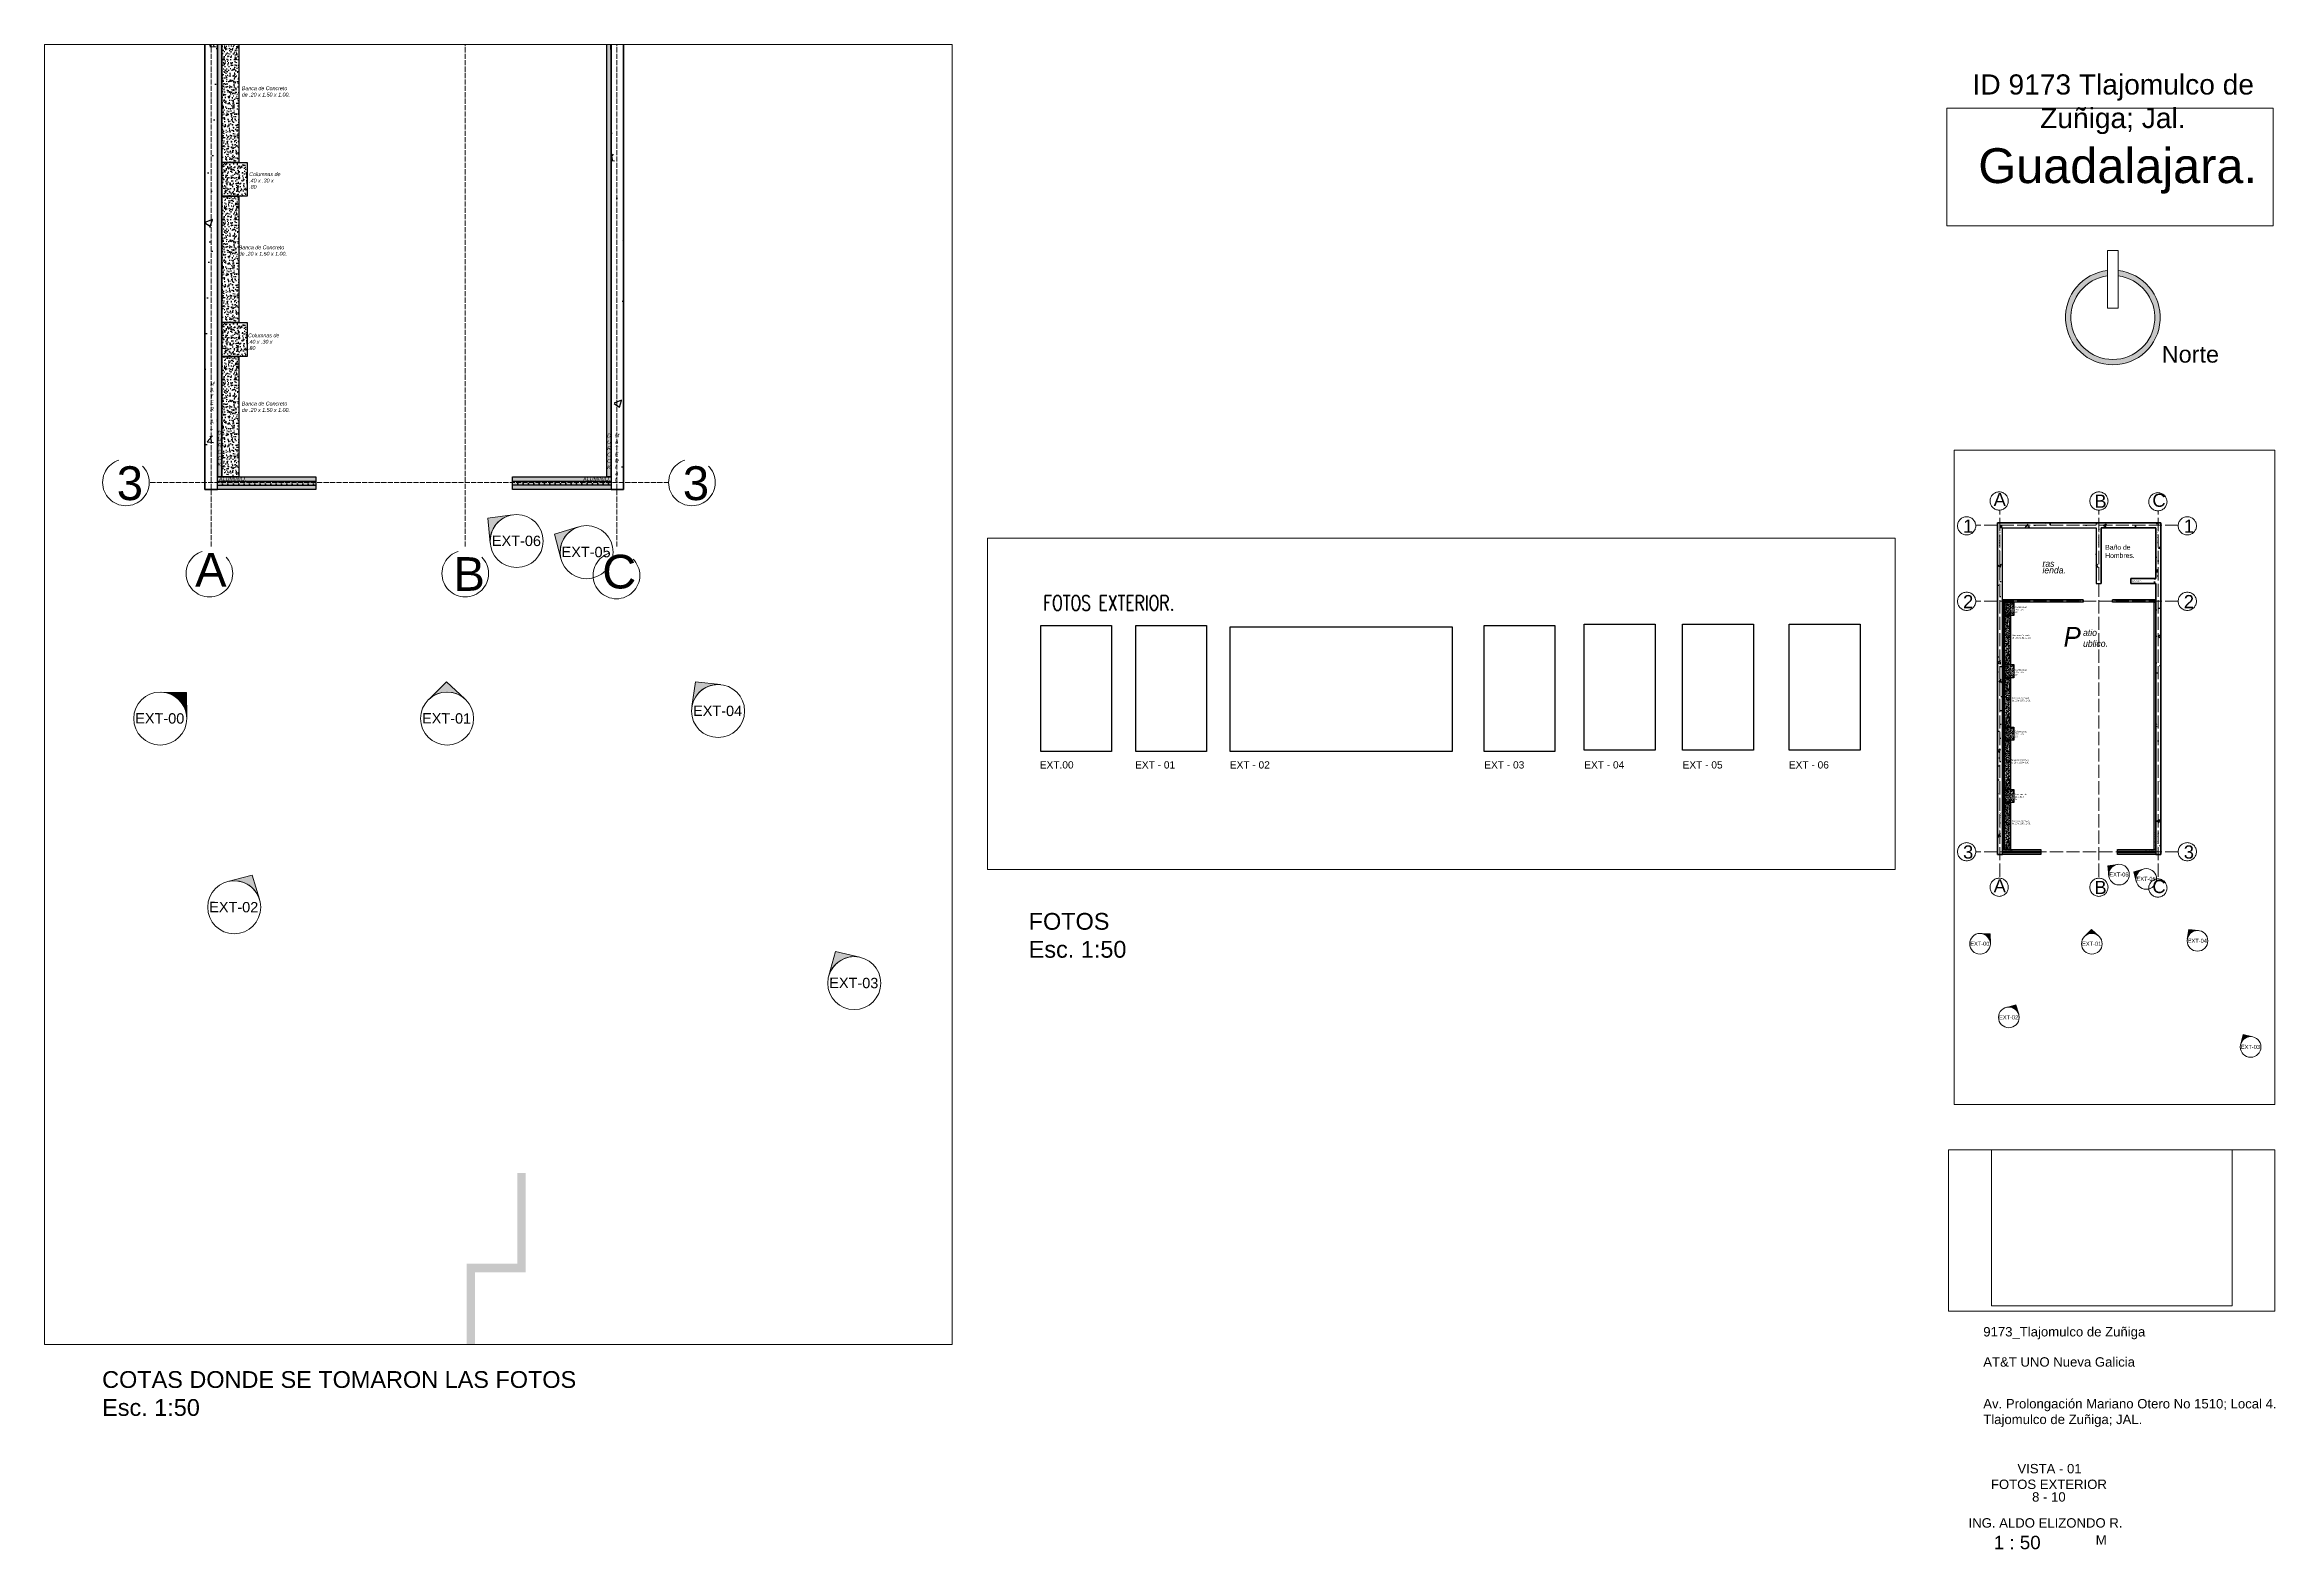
# Paper-space layout 'VISTA 01' of a CAD drawing. Header units: millimetres. Extents: x 82.4 to 165.5, y 72 to 128.1.
# The model-space entities are those that its viewports show. They can reach past a viewport. Long polylines and large blocks are cut down to what shows.
import ezdxf

# ---------------------------------------------------------------- set-up
doc = ezdxf.new("R2010")
doc.units = ezdxf.units.MM
doc.linetypes.add('ACAD_ISO02W100', pattern=[15, 12, -3])
for name, color, linetype, lineweight in [('COTAS', 161, 'ACAD_ISO02W100', 20), ('IMAGENES 1', 151, 'Continuous', 18), ('IMAGENES 3', 142, 'Continuous', 18), ('INFORMACION DE AREAS', 143, 'Continuous', 18), ('LAM-Solapa', 157, 'Continuous', 18), ('MURO DUROCK', 161, 'Continuous', 25)]:
    doc.layers.add(name, color=color, linetype=linetype, lineweight=lineweight)
for name, color, linetype in [('IMAGENES', 141, 'Continuous'), ('MUROS - ARQ.', 151, 'Continuous'), ('MUROS ACABADOS', 142, 'Continuous')]:
    doc.layers.add(name, color=color, linetype=linetype)
doc.styles.add('BBVA_Guadalajara Rastro_FN$0$X-PP-NEW$0$ROMANS', font='romans.shx', dxfattribs={"width": 0.75})
doc.styles.get("Standard").update_dxf_attribs({"font": 'arial.ttf'})
picture_1 = doc.add_image_def('image1.jpg', size_in_pixel=(585, 1040))
picture_2 = doc.add_image_def('image2.jpg', size_in_pixel=(585, 1040))
picture_3 = doc.add_image_def('image3.jpg', size_in_pixel=(1040, 585))
picture_4 = doc.add_image_def('image4.jpg', size_in_pixel=(585, 1040))
picture_5 = doc.add_image_def('image5.jpg', size_in_pixel=(585, 1040))
picture_6 = doc.add_image_def('image6.jpg', size_in_pixel=(585, 1040))
picture_7 = doc.add_image_def('image7.jpg', size_in_pixel=(585, 1040))
picture_8 = doc.add_image_def('image53.png', size_in_pixel=(703, 467))

psp = doc.layouts.new('VISTA 01')

# ---------------------------------------------------------------- texts
at = {"layer": 'LAM-Solapa', "attachment_point": 1}
for s, width, heights, insert, char_height in [('\\pi1.7427;ID 9173 Tlajomulco de \\P\\pi4.2615;Zuñiga; Jal.', 13.8272861707967, [3.054266651532099], (152.4565732265777, 126.9572241233658), 0.75), ('\\pi1.8495;Guadalajara.', 13.8272861707967, [0], (152.562918379581, 124.2064470363816), 1.297902594220886), ('Norte', 22.68618438501301, [0], (161.2446773241195, 116.845805555203), 0.625), ('FOTOS\\PEsc. 1:50', 22.68618438501301, [0], (119.044029903525, 95.72097352624249), 0.625), ('9173_Tlajomulco de Zuñiga', 23.37132025916401, [0], (154.5981992677924, 80.29612377484422), 0.35), ('AT&T UNO Nueva Galicia', 23.37132025916401, [0], (154.5981992677924, 79.17120300997426), 0.35), ('COTAS DONDE SE TOMARON LAS FOTOS \\PEsc. 1:50', 22.68618438501301, [0], (84.53300909827578, 78.6541351620602), 0.625), ('Av. Prolongación Mariano Otero No 1510; Local 4.\\PTlajomulco de Zuñiga; JAL.', 23.37132025916401, [4.461383526276343], (154.5981992677924, 77.61553205154902), 0.35), ('\\pi2.0052;VISTA - 01 \\P\\pi1.0184;FOTOS EXTERIOR', 6.309777870308437, [1.861564670615401], (153.8654762689326, 75.19671920860252), 0.35), ('\\pi2.5513;8 - 10', 6.309777870308437, [1.460263174850304], (153.8654762689326, 74.14325146974464), 0.35), ('ING. ALDO ELIZONDO R.', 12.25026875477442, [0], (154.0501197618538, 73.17554916258742), 0.35), ('\\pi0.93798;1 : 50', 3.514093497465808, [1.254503903245919], (154.0501197618538, 72.52113179993019), 0.5), ('M', 2.80980558826775, [1.29736187897204], (158.787798848099, 72.54256078779325), 0.35)]:
    psp.add_mtext_dynamic_manual_height_columns(s, width=width, gutter_width=12.5, heights=heights, dxfattribs=dict(at, insert=insert, char_height=char_height))

msp = doc.modelspace()

# ---------------------------------------------------------------- texts
at = {"layer": 'COTAS', "color": 164, "char_height": 0.4, "attachment_point": 1}
for s, insert in [('A', (10967.42388156209, 3821.673680803843)), ('B', (10970.49025311836, 3821.622614246578)), ('C', (10972.25660169604, 3821.650911834713)), ('A', (10967.42388156209, 3809.912262897333)), ('C', (10972.25660169604, 3809.889493928204)), ('B', (10970.49025311836, 3809.861196340068))]:
    msp.add_mtext_dynamic_manual_height_columns(s, width=0.04813490054038994, gutter_width=12.5, heights=[0], dxfattribs=dict(at, insert=insert))
at = {"layer": 'COTAS', "color": 164, "char_height": 0.4015109119098613, "attachment_point": 1}
for s, insert in [('1', (10966.49286121423, 3820.863272589658)), ('1', (10973.21285938413, 3820.863272589658)), ('2', (10966.49286121423, 3818.565172785305)), ('2', (10973.21285938413, 3818.565172785305)), ('3', (10966.49286121423, 3810.939989050285)), ('3', (10973.21285938413, 3810.939989050285))]:
    msp.add_mtext(s, dxfattribs=dict(at, insert=insert))
at = {"layer": 'IMAGENES', "color": 161, "style": 'BBVA_Guadalajara Rastro_FN$0$X-PP-NEW$0$ROMANS', "width": 0.75}
msp.add_text('FOTOS EXTERIOR.', height=0.3196642871250329, dxfattribs=at).set_placement((10929.91084279092, 3832.52585253089))
at = {"layer": 'IMAGENES', "color": 150, "true_color": 0x0a85ff}
for s, p in [('EXT.00', (10929.83443071987, 3829.180285957901)), ('EXT - 01', (10931.85203306377, 3829.180285957901)), ('EXT - 02', (10933.85682130613, 3829.180285957901)), ('EXT - 03', (10939.24319771623, 3829.180285957901)), ('EXT - 04', (10941.35942215263, 3829.180285957902)), ('EXT - 05', (10943.44091014572, 3829.180285957901)), ('EXT - 06', (10945.69052527697, 3829.180285957901))]:
    msp.add_text(s, height=0.1538312316980445, dxfattribs=at).set_placement(p)
at = {"layer": 'IMAGENES 1', "color": 142, "lineweight": -3, "true_color": 0x0086b3}
for s, p in [('EXT-06', (10970.94631136503, 3809.995380659325)), ('EXT-05', (10971.77361874555, 3809.862783440219)), ('EXT-00', (10966.71196571122, 3807.887292369236)), ('EXT-01', (10970.11720347955, 3807.887292369236)), ('EXT-04', (10973.33448431487, 3807.976717383873)), ('EXT-02', (10967.59004316613, 3805.646197437607)), ('EXT-03', (10974.95134710999, 3804.745937128905))]:
    msp.add_text(s, height=0.1229586672611221, rotation=359.7118928762893, dxfattribs=at).set_placement(p)
at = {"layer": 'INFORMACION DE AREAS', "color": 170, "insert": (10970.82061541759, 3820.092368486552), "char_height": 0.15, "attachment_point": 1, "rotation": 0.14999999999999997}
msp.add_mtext_dynamic_manual_height_columns('{\\f@Dotum|b0|i0|c0|p34;Ba\\f@Dotum|b0|i1|c0|p34;ñ\\f@Dotum|b0|i0|c0|p34;o de \\PHombres.}', width=1.231884518367707, gutter_width=12.5, heights=[0], dxfattribs=at)
at = {"layer": 'INFORMACION DE AREAS', "color": 170, "insert": (10968.91099600425, 3819.62273130205), "char_height": 0.2, "attachment_point": 1, "line_spacing_factor": 0.3}
msp.add_mtext_dynamic_manual_height_columns('{\\f@Dotum|b0|i1|c0|p34;ras \\P\\Pienda.}', width=3.702998878402042, gutter_width=12.5, heights=[0], dxfattribs=at)
at = {"layer": 'INFORMACION DE AREAS', "color": 170, "attachment_point": 1}
for s, insert, char_height in [('{\\f@Dotum|b0|i1|c0|p34;\\C164;P}', (10969.55395736319, 3817.594242419231), 0.6), ('{\\f@Dotum|b0|i1|c0|p34;atio   \\Publico.}', (10970.14758678012, 3817.520299024898), 0.2)]:
    msp.add_mtext_dynamic_manual_height_columns(s, width=2.008141136594105, gutter_width=12.5, heights=[0], dxfattribs=dict(at, insert=insert, char_height=char_height))
at = {"layer": 'MUROS ACABADOS', "color": 160, "char_height": 0.04515687790330214, "attachment_point": 1}
for s, width, heights, insert in [('{\\fArial|b0|i1|c0|p34;M\\PA\\PT\\PE\\PR\\PI\\PA\\PL}', 0.09578318668403085, [0.6110708205559572], (10972.40265839012, 3820.71263942543)), ('{\\fArial|b0|i1|c0|p34;M\\PA\\PT\\PE\\PR\\PI\\PA\\PL}', 0.09578318668403085, [0.6110708205559572], (10970.60353429632, 3820.595042120267)), ('{\\fArial|b0|i1|c0|p34;M\\PA\\PT\\PE\\PR\\PI\\PA\\PL}', 0.09578318668403085, [0.6110708205559572], (10967.58523761007, 3820.488276921811)), ('{\\fArial|b0|i1|c0|p34;MATERIAL}', 0.09578318668403085, [0.6110708205559572], (10971.62995053646, 3819.01318998011)), ('{\\fArial|b0|i1|c0|p34;DUROCK}', 0.09578318668403085, [0.6110708205559572], (10969.81742605591, 3818.404939695232)), ('{\\fArial|b0|i1|c0|p34;DUROCK}', 0.09578318668403085, [0.6110708205559572], (10971.06646555959, 3818.404939695232)), ('{\\fArial|b0|i1|c0|p34;Columnas de .40 x .30 x .80}', 0.3946677683111659, [0.1607921955341194], (10968.06502472491, 3818.218288814203)), ('\\pt0.18063;{\\fArial|b0|i1|c0|p34;Banca de Concreto de .20 x 1.50 x 1.00.}', 0.6008948335170601, [0.4683963177498267], (10967.98681756814, 3817.358227896191)), ('{\\fArial|b0|i1|c0|p34;Columnas de .40 x .30 x .80}', 0.3946677683111659, [0.1607921955341194], (10968.06502472491, 3816.30986070721)), ('\\pt0.18063;{\\fArial|b0|i1|c0|p34;Banca de Concreto de .20 x 1.50 x 1.00.}', 0.6008948335170601, [0.4683963177498267], (10967.97725202496, 3815.45043587132)), ('{\\fArial|b0|i1|c0|p34;Columnas de .40 x .30 x .80}', 0.3946677683111659, [0.1607921955341194], (10968.06502472491, 3814.430322393674)), ('\\pt0.18063;{\\fArial|b0|i1|c0|p34;Banca de Concreto de .20 x 1.50 x 1.00.}', 0.6008948335170601, [0.4683963177498267], (10967.94109178335, 3813.561375815911)), ('{\\fArial|b0|i1|c0|p34;Columnas de .40 x .30 x .80}', 0.3946677683111659, [0.1607921955341194], (10968.05127565849, 3812.516441893974)), ('{\\fArial|b0|i1|c0|p34;M\\PA\\PT\\PE\\PR\\PI\\PA\\PL}', 0.09578318668403085, [0.6110708205559572], (10967.60165339063, 3811.944390152697)), ('\\pt0.18063;{\\fArial|b0|i1|c0|p34;Banca de Concreto de .20 x 1.50 x 1.00.}', 0.6008948335170601, [0.4683963177498267], (10967.97725202496, 3811.706774257631)), ('{\\fArial|b0|i1|c0|p34;D\\PU\\PR\\PO\\PC\\PK}', 0.09578318668403085, [0.6110708205559572], (10967.69100844693, 3811.361160983246)), ('{\\fArial|b0|i1|c0|p34;D\\PU\\PR\\PO\\PC\\PK}', 0.09578318668403085, [0.6110708205559572], (10972.31481060944, 3811.327760181149)), ('{\\fArial|b0|i1|c0|p34;M\\PA\\PT\\PE\\PR\\PI\\PA\\PL}', 0.09578318668403085, [0.6110708205559572], (10972.40717296802, 3811.327760181149)), ('{\\fArial|b0|i1|c0|p34;ALUMINIO.}', 3.702998878402042, [0], (10967.70781617346, 3810.812531049673)), ('{\\fArial|b0|i1|c0|p34;ALUMINIO.}', 3.702998878402042, [0], (10972.02950520204, 3810.812531049673))]:
    msp.add_mtext_dynamic_manual_height_columns(s, width=width, gutter_width=12.5, heights=heights, dxfattribs=dict(at, insert=insert))

# ---------------------------------------------------------------- hatches: boundary and pattern name
at = {"layer": 'IMAGENES 1'}
h = msp.add_hatch(color=256, dxfattribs=at)
h.dxf.hatch_style = 1
edge = h.paths.add_edge_path()
edge.add_line((10971.19047133396, 3810.36375969009), (10970.89625635217, 3810.322379474686))
edge.add_line((10970.89625635217, 3810.322379474686), (10970.92642907024, 3810.026804805919))
edge.add_arc((10971.24024455563, 3810.052825809798), 0.3148924443498524, 99.09455317325268, 184.740017480604, ccw=False)
h = msp.add_hatch(color=256, dxfattribs=at)
h.dxf.hatch_style = 1
edge = h.paths.add_edge_path()
edge.add_line((10971.97327402373, 3810.219969226706), (10971.68902098984, 3810.133511199567))
edge.add_line((10971.68902098984, 3810.133511199567), (10971.76461744436, 3809.84617872003))
edge.add_arc((10972.0706136923, 3809.920499294274), 0.3148924443510178, 108.00622784309809, 193.6516921501416, ccw=False)
h = msp.add_hatch(color=256, dxfattribs=at)
h.dxf.hatch_style = 1
edge = h.paths.add_edge_path()
edge.add_line((10970.62487716117, 3808.179041815285), (10970.40787579636, 3808.381983150166))
edge.add_line((10970.40787579636, 3808.381983150166), (10970.19683679701, 3808.172848460345))
edge.add_arc((10970.4141984263, 3807.945008223291), 0.3148924443484309, 48.00622784282632, 133.6516921502252, ccw=False)
h = msp.add_hatch(color=256, dxfattribs=at)
h.dxf.hatch_style = 1
edge = h.paths.add_edge_path()
edge.add_line((10973.66019411196, 3808.34801370428), (10973.36488944139, 3808.380723477633))
edge.add_line((10973.36488944139, 3808.380723477633), (10973.32098425988, 3808.086874685278))
edge.add_arc((10973.63147926162, 3808.034433237927), 0.3148924443475803, 84.7679644125243, 170.41342872019, ccw=False)
h = msp.add_hatch(color=256, dxfattribs=at)
h.dxf.hatch_style = 1
edge = h.paths.add_edge_path()
edge.add_line((10967.3236573656, 3807.956109291321), (10967.31882638503, 3808.253180729462))
edge.add_line((10967.31882638503, 3808.253180729462), (10967.02178587676, 3808.259639380793))
edge.add_arc((10967.00896065797, 3807.945008223291), 0.3148924443493308, 2.0202967030049876, 87.66576101014942, ccw=False)
h = msp.add_hatch(color=256, dxfattribs=at)
h.dxf.hatch_style = 1
edge = h.paths.add_edge_path()
edge.add_line((10968.18650804531, 3805.801252960233), (10968.10005001817, 3806.085505994122))
edge.add_line((10968.10005001817, 3806.085505994122), (10967.81271753863, 3806.009909539599))
edge.add_arc((10967.88703811288, 3805.703913291661), 0.3148924443488083, 18.006227842862074, 103.65169215023928, ccw=False)
h = msp.add_hatch(color=256, dxfattribs=at)
h.dxf.hatch_style = 1
edge = h.paths.add_edge_path()
edge.add_line((10975.31377839717, 3805.111671386402), (10975.02437903515, 3805.178923055481))
edge.add_line((10975.02437903515, 3805.178923055481), (10974.94618124544, 3804.89228760161))
edge.add_arc((10975.24834205674, 3804.803652982961), 0.3148924443493032, 78.00622784307058, 163.6516921503782, ccw=False)
at = {"layer": 'MURO DUROCK', "true_color": 0x0a85ff}
h = msp.add_hatch(color=150, dxfattribs=at)
h.dxf.hatch_style = 1
h.paths.add_polyline_path([(10967.69030422416, 3818.415240046474), (10970.14636788963, 3818.415240046474), (10970.14636788963, 3818.345240046473), (10967.69030422416, 3818.345240046473)])
h = msp.add_hatch(color=150, dxfattribs=at)
h.dxf.hatch_style = 1
h.paths.add_polyline_path([(10967.74030422416, 3818.345240046473), (10967.7404037245, 3810.815240046473), (10967.6904037245, 3810.815240046473), (10967.69030422416, 3818.345240046473)])
h = msp.add_hatch(color=150, dxfattribs=at)
h.dxf.hatch_style = 1
h.paths.add_polyline_path([(10971.04636788963, 3818.415240046474), (10972.36030422416, 3818.415240046474), (10972.36030422416, 3818.345240046473), (10971.04636788963, 3818.345240046473)])
h = msp.add_hatch(color=150, dxfattribs=at)
h.dxf.hatch_style = 1
h.paths.add_polyline_path([(10972.36020472382, 3818.345240046473), (10972.36030422416, 3810.815240046473), (10972.31030422416, 3810.815240046473), (10972.31020472382, 3818.345240046473)])
at = {"layer": 'MUROS ACABADOS'}
h = msp.add_hatch(dxfattribs=at)
h.set_pattern_fill('AR-CONC', color=250, scale=0.005)
h.set_pattern_definition([(49.99999999999999, (0, 0), (0.91092334498002, -0.07969542769451543), [0.09525, -1.04775]), (355, (0, 0), (-0.1762171071248467, 0.9552842261951757), [0.0762, -0.83820292085]), (100.4514447, (0.075910035, -0.0066412675), (0.7347062354517664, 0.8755887595609755), [0.080950044, -0.8904512229999999]), (46.18420000000002, (0, 0.254), (1.35539520446065, -0.2102116396636357), [0.142875, -1.571625]), (96.63555760999996, (0.1129495, 0.2364825), (1.187020670257515, 1.237130622988608), [0.1214251157, -1.3356780408]), (351.1841511700001, (0, 0.254), (1.187020670324885, 1.237130622927663), [0.11429983535, -1.2572986596]), (21, (0.127, 0.1905), (0.7580719563456624, -0.5113259909354381), [0.09525, -1.04775]), (326.0000000000001, (0.127, 0.1905), (0.3090101417382354, 0.9209398306115963), [0.0762, -0.8382]), (71.45144499999999, (0.190172663, 0.1478895005), (1.067082096393581, 0.4096138444295262), [0.08095004400000001, -0.8904496879999999]), (37.50000000000001, (0, 0), (0.01544301625295908, 0.4227751943657655), [0, -0.82804, 0, -0.8509000000000001, 0, -0.8413750000000001]), (7.499999999999999, (0, 0), (0.3340983125515287, 0.5009028740905975), [0, -0.48514, 0, -0.80899, 0, -0.320675]), (327.5, (-0.28321, 0), (0.677952975834357, -0.02864371996336722), [0, -0.3175, 0, -0.9906, 0, -1.31445]), (317.5, (-0.41021, 0), (0.7406459069300902, 0.1271324551666652), [0, -0.41275, 0, -0.65786, 0, -0.93345])])
h.paths.add_polyline_path([(10972.36030422416, 3810.665240046473), (10972.51030422416, 3810.665240046473), (10972.51030422416, 3820.765240046474), (10967.54030422416, 3820.765240046474), (10967.54030422416, 3810.665240046473), (10967.69030422416, 3810.665240046473), (10967.69030422416, 3820.615240046473), (10970.55030422416, 3820.615240046473), (10970.55030422416, 3818.915240046474), (10970.70030422416, 3818.915240046474), (10970.70030422416, 3820.615240046473), (10972.36030422416, 3820.615240046473), (10972.36030422416, 3819.065240046474), (10971.60030422416, 3819.065240046474), (10971.60030422416, 3818.915240046474), (10972.36030422416, 3818.915240046474)])
h = msp.add_hatch(color=253, dxfattribs=at)
h.dxf.hatch_style = 1
h.paths.add_polyline_path([(10970.97669844339, 3815.581022545257), (10973.30669844339, 3815.581022545258)], flags=0)
edge = h.paths.add_edge_path(flags=17)
edge.add_line((10970.97669844339, 3815.581022545257), (10973.30669844339, 3815.581022545258))
edge.add_line((10970.97669844339, 3815.581022545258), (10970.97669844339, 3813.005057409418))
edge.add_line((10970.97669844339, 3813.005057409418), (10973.30669844339, 3813.005057409418))
edge.add_line((10973.30669844339, 3813.005057409418), (10973.30669844339, 3814.305057409417))
edge.add_line((10973.30669844339, 3814.305057409417), (10973.38669844339, 3814.305057409418))
edge.add_line((10973.38669844339, 3814.305057409418), (10973.38669844339, 3814.275057409418))
edge.add_line((10973.38669844339, 3814.275057409418), (10973.40669844339, 3814.275057409418))
edge.add_line((10973.40669844339, 3814.275057409418), (10973.40669844339, 3812.905057409418))
edge.add_line((10973.40669844339, 3812.905057409418), (10970.97669844339, 3812.905057409417))
edge.add_line((10970.97669844339, 3812.905057409417), (10970.97669844339, 3812.851022545258))
edge.add_line((10970.97669844339, 3812.851022545258), (10970.97669844339, 3812.751022545258))
edge.add_line((10970.97669844339, 3812.751022545258), (10970.73669844339, 3812.751022545258))
edge.add_line((10970.73669844339, 3812.751022545258), (10970.73669844339, 3802.651022545258))
edge.add_line((10970.73669844339, 3802.651022545258), (10971.24669844339, 3802.651022545258))
edge.add_line((10971.24669844339, 3802.651022545258), (10971.24669844339, 3802.551022545259))
edge.add_line((10971.24669844339, 3802.551022545259), (10970.63669844339, 3802.551022545259))
edge.add_line((10970.63669844339, 3802.551022545259), (10970.63669844339, 3812.851022545258))
edge.add_line((10970.63669844339, 3812.851022545258), (10970.87669844339, 3812.851022545258))
edge.add_line((10970.87669844339, 3812.851022545258), (10970.87669844339, 3815.581022545257))
edge.add_line((10970.87669844339, 3815.581022545257), (10968.50669844339, 3815.581022545258))
edge.add_line((10968.50669844339, 3815.581022545258), (10968.50669844339, 3814.981022545257))
edge.add_line((10968.50669844339, 3814.981022545257), (10967.33669844339, 3814.981022545259))
edge.add_line((10967.33669844339, 3814.981022545259), (10967.33669844339, 3818.621022545258))
edge.add_line((10967.33669844339, 3818.621022545258), (10967.73669844339, 3818.621022545258))
edge.add_line((10967.73669844339, 3818.621022545258), (10967.73669844339, 3818.521022545257))
edge.add_line((10967.73669844339, 3818.521022545257), (10967.43669844339, 3818.521022545258))
edge.add_line((10967.43669844339, 3818.521022545258), (10967.43669844339, 3815.681022545258))
edge.add_line((10967.43669844339, 3815.681022545258), (10967.45669844339, 3815.681022545258))
edge.add_line((10967.45669844339, 3815.681022545258), (10967.45669844339, 3815.081022545258))
edge.add_line((10967.45669844339, 3815.081022545258), (10968.40669844339, 3815.081022545258))
edge.add_line((10968.40669844339, 3815.081022545258), (10968.40669844339, 3815.681022545258))
edge.add_line((10968.40669844339, 3815.681022545258), (10973.40669844339, 3815.681022545258))
edge.add_line((10973.40669844339, 3815.681022545258), (10973.40669844338, 3816.281022545258))
edge.add_line((10973.40669844338, 3816.281022545258), (10974.60669844339, 3816.281022545258))
edge.add_line((10974.60669844339, 3816.281022545258), (10974.60669844339, 3815.681022545259))
edge.add_line((10974.60669844339, 3815.681022545259), (10977.12669844339, 3815.681022545257))
edge.add_line((10977.12669844339, 3815.681022545257), (10977.12669844339, 3815.096022545259))
edge.add_line((10977.12669844339, 3815.096022545259), (10977.04169844339, 3815.096022545259))
edge.add_line((10977.04169844339, 3815.096022545259), (10977.04169844339, 3815.131022545258))
edge.add_line((10977.04169844339, 3815.131022545258), (10977.02669844339, 3815.131022545258))
edge.add_line((10977.02669844339, 3815.131022545258), (10977.02669844339, 3815.581022545258))
edge.add_line((10977.02669844339, 3815.581022545258), (10974.50669844339, 3815.581022545258))
edge.add_line((10974.50669844339, 3815.581022545258), (10974.50669844339, 3816.181022545258))
edge.add_line((10974.50669844339, 3816.181022545258), (10973.50669844339, 3816.181022545258))
edge.add_line((10973.50669844339, 3816.181022545258), (10973.50669844339, 3815.031022545258))
edge.add_line((10973.50669844339, 3815.031022545258), (10973.40669844339, 3815.031022545258))
edge.add_line((10973.40669844339, 3815.031022545258), (10973.38669844339, 3815.031022545258))
edge.add_line((10973.38669844339, 3815.031022545258), (10973.38669844339, 3815.001022545258))
edge.add_line((10973.38669844339, 3815.001022545258), (10973.30669844339, 3815.001022545257))
edge.add_line((10973.30669844339, 3815.001022545257), (10973.30669844339, 3815.031022545258))
edge.add_line((10973.30669844339, 3815.031022545258), (10973.30669844339, 3815.581022545258))
edge = h.paths.add_edge_path()
edge.add_line((10971.24669844339, 3802.551022545259), (10971.34669844339, 3802.551022545259))
edge.add_line((10971.24669844339, 3801.471022545259), (10971.24669844339, 3802.551022545259))
edge.add_line((10971.24669844339, 3801.471022545259), (10970.64669844339, 3801.471022545259))
edge.add_line((10970.64669844339, 3801.471022545259), (10970.64669844339, 3798.491022545258))
edge.add_line((10970.64669844339, 3798.491022545258), (10971.38099373292, 3798.491022545258))
edge.add_line((10971.38099373292, 3798.491022545258), (10971.06288708056, 3796.039019220637))
edge.add_line((10971.06288708056, 3796.039019220637), (10973.37669844339, 3796.039019220637))
edge.add_line((10973.37669844339, 3796.039019220637), (10973.37669844339, 3796.939019220637))
edge.add_line((10973.37669844339, 3796.939019220637), (10973.27669844339, 3796.939019220637))
edge.add_line((10973.27669844339, 3796.939019220637), (10973.27669844339, 3796.139019220637))
edge.add_line((10973.27669844339, 3796.139019220637), (10971.17669844339, 3796.139019220637))
edge.add_line((10971.17669844339, 3796.139019220637), (10971.49396706983, 3798.631022545259))
edge.add_line((10971.49396706983, 3798.631022545259), (10971.39396706983, 3798.631022545259))
edge.add_line((10971.39396706983, 3798.631022545259), (10971.39396706983, 3798.591022545259))
edge.add_line((10971.39396706983, 3798.591022545259), (10970.74669844339, 3798.591022545259))
edge.add_line((10970.74669844339, 3798.591022545259), (10970.74669844339, 3801.371022545259))
edge.add_line((10970.74669844339, 3801.371022545259), (10971.34669844339, 3801.371022545259))
edge.add_line((10971.34669844339, 3801.371022545259), (10971.34669844339, 3802.551022545259))
edge = h.paths.add_edge_path(flags=17)
edge.add_line((10973.30669844339, 3815.581022545258), (10970.97669844339, 3815.581022545258))
edge.add_line((10973.30669844339, 3815.031022545258), (10973.30669844339, 3815.581022545258))
edge.add_line((10973.30669844339, 3815.001022545257), (10973.30669844339, 3815.031022545258))
edge.add_line((10973.38669844339, 3815.001022545258), (10973.30669844339, 3815.001022545257))
edge.add_line((10973.38669844339, 3815.031022545258), (10973.38669844339, 3815.001022545258))
edge.add_line((10973.40669844339, 3815.031022545258), (10973.38669844339, 3815.031022545258))
edge.add_line((10973.50669844339, 3815.031022545258), (10973.40669844339, 3815.031022545258))
edge.add_line((10973.50669844339, 3816.181022545258), (10973.50669844339, 3815.031022545258))
edge.add_line((10974.50669844339, 3816.181022545258), (10973.50669844339, 3816.181022545258))
edge.add_line((10974.50669844339, 3815.581022545258), (10974.50669844339, 3816.181022545258))
edge.add_line((10977.02669844339, 3815.581022545258), (10974.50669844339, 3815.581022545258))
edge.add_line((10977.02669844339, 3815.131022545258), (10977.02669844339, 3815.581022545258))
edge.add_line((10977.04169844339, 3815.131022545258), (10977.02669844339, 3815.131022545258))
edge.add_line((10977.04169844339, 3815.096022545259), (10977.04169844339, 3815.131022545258))
edge.add_line((10977.12669844339, 3815.096022545259), (10977.04169844339, 3815.096022545259))
edge.add_line((10977.12669844339, 3815.681022545257), (10977.12669844339, 3815.096022545259))
edge.add_line((10974.60669844339, 3815.681022545259), (10977.12669844339, 3815.681022545257))
edge.add_line((10974.60669844339, 3816.281022545258), (10974.60669844339, 3815.681022545259))
edge.add_line((10973.40669844338, 3816.281022545258), (10974.60669844339, 3816.281022545258))
edge.add_line((10973.40669844339, 3815.681022545258), (10973.40669844338, 3816.281022545258))
edge.add_line((10968.40669844339, 3815.681022545258), (10973.40669844339, 3815.681022545258))
edge.add_line((10968.40669844339, 3815.081022545258), (10968.40669844339, 3815.681022545258))
edge.add_line((10967.45669844339, 3815.081022545258), (10968.40669844339, 3815.081022545258))
edge.add_line((10967.45669844339, 3815.681022545258), (10967.45669844339, 3815.081022545258))
edge.add_line((10967.43669844339, 3815.681022545258), (10967.45669844339, 3815.681022545258))
edge.add_line((10967.43669844339, 3818.521022545258), (10967.43669844339, 3815.681022545258))
edge.add_line((10967.73669844339, 3818.521022545257), (10967.43669844339, 3818.521022545258))
edge.add_line((10967.73669844339, 3818.621022545258), (10967.73669844339, 3818.521022545257))
edge.add_line((10967.33669844339, 3818.621022545258), (10967.73669844339, 3818.621022545258))
edge.add_line((10967.33669844339, 3814.981022545259), (10967.33669844339, 3818.621022545258))
edge.add_line((10968.50669844339, 3814.981022545257), (10967.33669844339, 3814.981022545259))
edge.add_line((10968.50669844339, 3815.581022545258), (10968.50669844339, 3814.981022545257))
edge.add_line((10970.87669844339, 3815.581022545257), (10968.50669844339, 3815.581022545258))
edge.add_line((10970.87669844339, 3812.851022545258), (10970.87669844339, 3815.581022545257))
edge.add_line((10970.63669844339, 3812.851022545258), (10970.87669844339, 3812.851022545258))
edge.add_line((10970.63669844339, 3802.551022545259), (10970.63669844339, 3812.851022545258))
edge.add_line((10971.24669844339, 3802.551022545259), (10970.63669844339, 3802.551022545259))
edge.add_line((10971.24669844339, 3802.651022545258), (10971.24669844339, 3802.551022545259))
edge.add_line((10970.73669844339, 3802.651022545258), (10971.24669844339, 3802.651022545258))
edge.add_line((10970.73669844339, 3812.751022545258), (10970.73669844339, 3802.651022545258))
edge.add_line((10970.97669844339, 3812.751022545258), (10970.73669844339, 3812.751022545258))
edge.add_line((10970.97669844339, 3812.851022545258), (10970.97669844339, 3812.751022545258))
edge.add_line((10970.97669844339, 3812.905057409417), (10970.97669844339, 3812.851022545258))
edge.add_line((10973.40669844339, 3812.905057409418), (10970.97669844339, 3812.905057409417))
edge.add_line((10973.40669844339, 3814.275057409418), (10973.40669844339, 3812.905057409418))
edge.add_line((10973.38669844339, 3814.275057409418), (10973.40669844339, 3814.275057409418))
edge.add_line((10973.38669844339, 3814.305057409418), (10973.38669844339, 3814.275057409418))
edge.add_line((10973.30669844339, 3814.305057409417), (10973.38669844339, 3814.305057409418))
edge.add_line((10973.30669844339, 3813.005057409418), (10973.30669844339, 3814.305057409417))
edge.add_line((10970.97669844339, 3813.005057409418), (10973.30669844339, 3813.005057409418))
edge.add_line((10970.97669844339, 3815.581022545258), (10970.97669844339, 3813.005057409418))
h = msp.add_hatch(color=253, dxfattribs=at)
h.dxf.hatch_style = 1
h.paths.add_polyline_path([(10970.97669844339, 3815.581022545257), (10973.30669844339, 3815.581022545258)], flags=0)
edge = h.paths.add_edge_path(flags=17)
edge.add_line((10970.97669844339, 3815.581022545257), (10973.30669844339, 3815.581022545258))
edge.add_line((10970.97669844339, 3815.581022545258), (10970.97669844339, 3813.005057409418))
edge.add_line((10970.97669844339, 3813.005057409418), (10973.30669844339, 3813.005057409418))
edge.add_line((10973.30669844339, 3813.005057409418), (10973.30669844339, 3814.305057409417))
edge.add_line((10973.30669844339, 3814.305057409417), (10973.38669844339, 3814.305057409418))
edge.add_line((10973.38669844339, 3814.305057409418), (10973.38669844339, 3814.275057409418))
edge.add_line((10973.38669844339, 3814.275057409418), (10973.40669844339, 3814.275057409418))
edge.add_line((10973.40669844339, 3814.275057409418), (10973.40669844339, 3812.905057409418))
edge.add_line((10973.40669844339, 3812.905057409418), (10970.97669844339, 3812.905057409417))
edge.add_line((10970.97669844339, 3812.905057409417), (10970.97669844339, 3812.851022545258))
edge.add_line((10970.97669844339, 3812.851022545258), (10970.97669844339, 3812.751022545258))
edge.add_line((10970.97669844339, 3812.751022545258), (10970.73669844339, 3812.751022545258))
edge.add_line((10970.73669844339, 3812.751022545258), (10970.73669844339, 3802.651022545258))
edge.add_line((10970.73669844339, 3802.651022545258), (10971.24669844339, 3802.651022545258))
edge.add_line((10971.24669844339, 3802.651022545258), (10971.24669844339, 3802.551022545259))
edge.add_line((10971.24669844339, 3802.551022545259), (10970.63669844339, 3802.551022545259))
edge.add_line((10970.63669844339, 3802.551022545259), (10970.63669844339, 3812.851022545258))
edge.add_line((10970.63669844339, 3812.851022545258), (10970.87669844339, 3812.851022545258))
edge.add_line((10970.87669844339, 3812.851022545258), (10970.87669844339, 3815.581022545257))
edge.add_line((10970.87669844339, 3815.581022545257), (10968.50669844339, 3815.581022545258))
edge.add_line((10968.50669844339, 3815.581022545258), (10968.50669844339, 3814.981022545257))
edge.add_line((10968.50669844339, 3814.981022545257), (10967.33669844339, 3814.981022545259))
edge.add_line((10967.33669844339, 3814.981022545259), (10967.33669844339, 3818.621022545258))
edge.add_line((10967.33669844339, 3818.621022545258), (10967.73669844339, 3818.621022545258))
edge.add_line((10967.73669844339, 3818.621022545258), (10967.73669844339, 3818.521022545257))
edge.add_line((10967.73669844339, 3818.521022545257), (10967.43669844339, 3818.521022545258))
edge.add_line((10967.43669844339, 3818.521022545258), (10967.43669844339, 3815.681022545258))
edge.add_line((10967.43669844339, 3815.681022545258), (10967.45669844339, 3815.681022545258))
edge.add_line((10967.45669844339, 3815.681022545258), (10967.45669844339, 3815.081022545258))
edge.add_line((10967.45669844339, 3815.081022545258), (10968.40669844339, 3815.081022545258))
edge.add_line((10968.40669844339, 3815.081022545258), (10968.40669844339, 3815.681022545258))
edge.add_line((10968.40669844339, 3815.681022545258), (10973.40669844339, 3815.681022545258))
edge.add_line((10973.40669844339, 3815.681022545258), (10973.40669844338, 3816.281022545258))
edge.add_line((10973.40669844338, 3816.281022545258), (10974.60669844339, 3816.281022545258))
edge.add_line((10974.60669844339, 3816.281022545258), (10974.60669844339, 3815.681022545259))
edge.add_line((10974.60669844339, 3815.681022545259), (10977.12669844339, 3815.681022545257))
edge.add_line((10977.12669844339, 3815.681022545257), (10977.12669844339, 3815.096022545259))
edge.add_line((10977.12669844339, 3815.096022545259), (10977.04169844339, 3815.096022545259))
edge.add_line((10977.04169844339, 3815.096022545259), (10977.04169844339, 3815.131022545258))
edge.add_line((10977.04169844339, 3815.131022545258), (10977.02669844339, 3815.131022545258))
edge.add_line((10977.02669844339, 3815.131022545258), (10977.02669844339, 3815.581022545258))
edge.add_line((10977.02669844339, 3815.581022545258), (10974.50669844339, 3815.581022545258))
edge.add_line((10974.50669844339, 3815.581022545258), (10974.50669844339, 3816.181022545258))
edge.add_line((10974.50669844339, 3816.181022545258), (10973.50669844339, 3816.181022545258))
edge.add_line((10973.50669844339, 3816.181022545258), (10973.50669844339, 3815.031022545258))
edge.add_line((10973.50669844339, 3815.031022545258), (10973.40669844339, 3815.031022545258))
edge.add_line((10973.40669844339, 3815.031022545258), (10973.38669844339, 3815.031022545258))
edge.add_line((10973.38669844339, 3815.031022545258), (10973.38669844339, 3815.001022545258))
edge.add_line((10973.38669844339, 3815.001022545258), (10973.30669844339, 3815.001022545257))
edge.add_line((10973.30669844339, 3815.001022545257), (10973.30669844339, 3815.031022545258))
edge.add_line((10973.30669844339, 3815.031022545258), (10973.30669844339, 3815.581022545258))
edge = h.paths.add_edge_path()
edge.add_line((10971.24669844339, 3802.551022545259), (10971.34669844339, 3802.551022545259))
edge.add_line((10971.24669844339, 3801.471022545259), (10971.24669844339, 3802.551022545259))
edge.add_line((10971.24669844339, 3801.471022545259), (10970.64669844339, 3801.471022545259))
edge.add_line((10970.64669844339, 3801.471022545259), (10970.64669844339, 3798.491022545258))
edge.add_line((10970.64669844339, 3798.491022545258), (10971.38099373292, 3798.491022545258))
edge.add_line((10971.38099373292, 3798.491022545258), (10971.06288708056, 3796.039019220637))
edge.add_line((10971.06288708056, 3796.039019220637), (10973.37669844339, 3796.039019220637))
edge.add_line((10973.37669844339, 3796.039019220637), (10973.37669844339, 3796.939019220637))
edge.add_line((10973.37669844339, 3796.939019220637), (10973.27669844339, 3796.939019220637))
edge.add_line((10973.27669844339, 3796.939019220637), (10973.27669844339, 3796.139019220637))
edge.add_line((10973.27669844339, 3796.139019220637), (10971.17669844339, 3796.139019220637))
edge.add_line((10971.17669844339, 3796.139019220637), (10971.49396706983, 3798.631022545259))
edge.add_line((10971.49396706983, 3798.631022545259), (10971.39396706983, 3798.631022545259))
edge.add_line((10971.39396706983, 3798.631022545259), (10971.39396706983, 3798.591022545259))
edge.add_line((10971.39396706983, 3798.591022545259), (10970.74669844339, 3798.591022545259))
edge.add_line((10970.74669844339, 3798.591022545259), (10970.74669844339, 3801.371022545259))
edge.add_line((10970.74669844339, 3801.371022545259), (10971.34669844339, 3801.371022545259))
edge.add_line((10971.34669844339, 3801.371022545259), (10971.34669844339, 3802.551022545259))
edge = h.paths.add_edge_path(flags=17)
edge.add_line((10973.30669844339, 3815.581022545258), (10970.97669844339, 3815.581022545258))
edge.add_line((10973.30669844339, 3815.031022545258), (10973.30669844339, 3815.581022545258))
edge.add_line((10973.30669844339, 3815.001022545257), (10973.30669844339, 3815.031022545258))
edge.add_line((10973.38669844339, 3815.001022545258), (10973.30669844339, 3815.001022545257))
edge.add_line((10973.38669844339, 3815.031022545258), (10973.38669844339, 3815.001022545258))
edge.add_line((10973.40669844339, 3815.031022545258), (10973.38669844339, 3815.031022545258))
edge.add_line((10973.50669844339, 3815.031022545258), (10973.40669844339, 3815.031022545258))
edge.add_line((10973.50669844339, 3816.181022545258), (10973.50669844339, 3815.031022545258))
edge.add_line((10974.50669844339, 3816.181022545258), (10973.50669844339, 3816.181022545258))
edge.add_line((10974.50669844339, 3815.581022545258), (10974.50669844339, 3816.181022545258))
edge.add_line((10977.02669844339, 3815.581022545258), (10974.50669844339, 3815.581022545258))
edge.add_line((10977.02669844339, 3815.131022545258), (10977.02669844339, 3815.581022545258))
edge.add_line((10977.04169844339, 3815.131022545258), (10977.02669844339, 3815.131022545258))
edge.add_line((10977.04169844339, 3815.096022545259), (10977.04169844339, 3815.131022545258))
edge.add_line((10977.12669844339, 3815.096022545259), (10977.04169844339, 3815.096022545259))
edge.add_line((10977.12669844339, 3815.681022545257), (10977.12669844339, 3815.096022545259))
edge.add_line((10974.60669844339, 3815.681022545259), (10977.12669844339, 3815.681022545257))
edge.add_line((10974.60669844339, 3816.281022545258), (10974.60669844339, 3815.681022545259))
edge.add_line((10973.40669844338, 3816.281022545258), (10974.60669844339, 3816.281022545258))
edge.add_line((10973.40669844339, 3815.681022545258), (10973.40669844338, 3816.281022545258))
edge.add_line((10968.40669844339, 3815.681022545258), (10973.40669844339, 3815.681022545258))
edge.add_line((10968.40669844339, 3815.081022545258), (10968.40669844339, 3815.681022545258))
edge.add_line((10967.45669844339, 3815.081022545258), (10968.40669844339, 3815.081022545258))
edge.add_line((10967.45669844339, 3815.681022545258), (10967.45669844339, 3815.081022545258))
edge.add_line((10967.43669844339, 3815.681022545258), (10967.45669844339, 3815.681022545258))
edge.add_line((10967.43669844339, 3818.521022545258), (10967.43669844339, 3815.681022545258))
edge.add_line((10967.73669844339, 3818.521022545257), (10967.43669844339, 3818.521022545258))
edge.add_line((10967.73669844339, 3818.621022545258), (10967.73669844339, 3818.521022545257))
edge.add_line((10967.33669844339, 3818.621022545258), (10967.73669844339, 3818.621022545258))
edge.add_line((10967.33669844339, 3814.981022545259), (10967.33669844339, 3818.621022545258))
edge.add_line((10968.50669844339, 3814.981022545257), (10967.33669844339, 3814.981022545259))
edge.add_line((10968.50669844339, 3815.581022545258), (10968.50669844339, 3814.981022545257))
edge.add_line((10970.87669844339, 3815.581022545257), (10968.50669844339, 3815.581022545258))
edge.add_line((10970.87669844339, 3812.851022545258), (10970.87669844339, 3815.581022545257))
edge.add_line((10970.63669844339, 3812.851022545258), (10970.87669844339, 3812.851022545258))
edge.add_line((10970.63669844339, 3802.551022545259), (10970.63669844339, 3812.851022545258))
edge.add_line((10971.24669844339, 3802.551022545259), (10970.63669844339, 3802.551022545259))
edge.add_line((10971.24669844339, 3802.651022545258), (10971.24669844339, 3802.551022545259))
edge.add_line((10970.73669844339, 3802.651022545258), (10971.24669844339, 3802.651022545258))
edge.add_line((10970.73669844339, 3812.751022545258), (10970.73669844339, 3802.651022545258))
edge.add_line((10970.97669844339, 3812.751022545258), (10970.73669844339, 3812.751022545258))
edge.add_line((10970.97669844339, 3812.851022545258), (10970.97669844339, 3812.751022545258))
edge.add_line((10970.97669844339, 3812.905057409417), (10970.97669844339, 3812.851022545258))
edge.add_line((10973.40669844339, 3812.905057409418), (10970.97669844339, 3812.905057409417))
edge.add_line((10973.40669844339, 3814.275057409418), (10973.40669844339, 3812.905057409418))
edge.add_line((10973.38669844339, 3814.275057409418), (10973.40669844339, 3814.275057409418))
edge.add_line((10973.38669844339, 3814.305057409418), (10973.38669844339, 3814.275057409418))
edge.add_line((10973.30669844339, 3814.305057409417), (10973.38669844339, 3814.305057409418))
edge.add_line((10973.30669844339, 3813.005057409418), (10973.30669844339, 3814.305057409417))
edge.add_line((10970.97669844339, 3813.005057409418), (10973.30669844339, 3813.005057409418))
edge.add_line((10970.97669844339, 3815.581022545258), (10970.97669844339, 3813.005057409418))
h = msp.add_hatch(dxfattribs=at)
h.set_pattern_fill('AR-CONC', color=256, scale=0.0005, angle=270)
h.set_pattern_definition([(320, (7154.234619400253, 14787.44991502632), (-0.00796954276945156, -0.09109233449800201), [0.009525, -0.104775]), (265, (7154.234619400253, 14787.44991502632), (0.09552842261951758, 0.01762171071248465), [0.00762, -0.08382029208500001]), (10.45144469999997, (7154.233955273503, 14787.44232402282), (0.08755887595609754, -0.07347062354517665), [0.008095004399999996, -0.08904512229999996]), (316.1842, (7154.260019400253, 14787.44991502632), (-0.0210211639663636, -0.135539520446065), [0.01428749999999999, -0.1571624999999999]), (6.635557609999952, (7154.258267650253, 14787.43862007632), (0.1237130622988607, -0.1187020670257515), [0.01214251157, -0.1335678040799999]), (261.18415117, (7154.260019400253, 14787.44991502632), (0.1237130622927663, -0.1187020670324885), [0.011429983535, -0.12572986596]), (290.9999999999999, (7154.253669400254, 14787.43721502632), (-0.05113259909354382, -0.07580719563456624), [0.009524999999999999, -0.104775]), (236, (7154.253669400254, 14787.43721502632), (0.09209398306115964, -0.03090101417382355), [0.007619999999999999, -0.08381999999999998]), (341.4514449999999, (7154.249408350302, 14787.43089776002), (0.0409613844429526, -0.1067082096393581), [0.008095004400000001, -0.0890449688]), (307.5, (7154.234619400253, 14787.44991502632), (0.04227751943657655, -0.001544301625295916), [0, -0.082804, 0, -0.08509, 0, -0.0841375]), (277.4999999999999, (7154.234619400253, 14787.44991502632), (0.05009028740905975, -0.03340983125515288), [0, -0.04851399999999999, 0, -0.08089899999999998, 0, -0.0320675]), (237.5, (7154.234619400253, 14787.47823602632), (-0.002864371996336735, -0.06779529758343569), [0, -0.03174999999999998, 0, -0.09905999999999997, 0, -0.1314449999999999]), (227.5, (7154.234619400253, 14787.49093602632), (0.0127132455166665, -0.07406459069300902), [0, -0.041275, 0, -0.065786, 0, -0.093345])])
h.paths.add_polyline_path([(10968.04112217522, 3818.345243566717), (10968.04112217522, 3817.945243566718), (10967.74112217522, 3817.945243566718), (10967.74112217522, 3818.345243566717)])
h = msp.add_hatch(dxfattribs=at)
h.set_pattern_fill('AR-CONC', color=256, scale=0.0005, angle=270)
h.set_pattern_definition([(320, (21936.69826139218, 7632.102978826185), (-0.00796954276945156, -0.09109233449800201), [0.009525, -0.104775]), (265, (21936.69826139218, 7632.102978826185), (0.09552842261951758, 0.01762171071248465), [0.00762, -0.08382029208500001]), (10.45144470000002, (21936.69759726544, 7632.095387822685), (0.08755887595609754, -0.07347062354517665), [0.008095004400000001, -0.0890451223]), (316.1842, (21936.72366139219, 7632.102978826185), (-0.0210211639663636, -0.135539520446065), [0.01428749999999999, -0.1571624999999999]), (6.635557610000027, (21936.72190964218, 7632.091683876185), (0.1237130622988607, -0.1187020670257515), [0.01214251157, -0.13356780408]), (261.18415117, (21936.72366139219, 7632.102978826185), (0.1237130622927663, -0.1187020670324885), [0.011429983535, -0.12572986596]), (290.9999999999999, (21936.71731139219, 7632.090278826185), (-0.05113259909354382, -0.07580719563456624), [0.009524999999999999, -0.104775]), (236, (21936.71731139219, 7632.090278826185), (0.09209398306115964, -0.03090101417382355), [0.007619999999999999, -0.08381999999999998]), (341.4514449999999, (21936.71305034223, 7632.083961559885), (0.0409613844429526, -0.1067082096393581), [0.008095004400000001, -0.0890449688]), (307.5, (21936.69826139218, 7632.102978826185), (0.04227751943657655, -0.001544301625295916), [0, -0.082804, 0, -0.08509, 0, -0.0841375]), (277.4999999999999, (21936.69826139218, 7632.102978826185), (0.05009028740905975, -0.03340983125515288), [0, -0.04851399999999999, 0, -0.080899, 0, -0.03206750000000001]), (237.5, (21936.69826139218, 7632.131299826185), (-0.002864371996336735, -0.06779529758343569), [0, -0.03174999999999997, 0, -0.09905999999999994, 0, -0.1314449999999999]), (227.5, (21936.69826139218, 7632.143999826185), (0.0127132455166665, -0.07406459069300902), [0, -0.04127499999999999, 0, -0.06578599999999998, 0, -0.09334499999999998])])
h.paths.add_polyline_path([(10967.74108649781, 3817.945243566718), (10967.94108649781, 3817.945243566718), (10967.94108649781, 3816.445243566718), (10967.74108649781, 3816.445243566718)])
h = msp.add_hatch(dxfattribs=at)
h.set_pattern_fill('AR-CONC', color=256, scale=0.0005, angle=270)
h.set_pattern_definition([(320, (7154.234619400253, 14785.54991502632), (-0.00796954276945156, -0.09109233449800201), [0.009525, -0.104775]), (265, (7154.234619400253, 14785.54991502632), (0.09552842261951758, 0.01762171071248465), [0.00762, -0.08382029208500001]), (10.45144469999997, (7154.233955273503, 14785.54232402282), (0.08755887595609754, -0.07347062354517665), [0.008095004399999996, -0.08904512229999996]), (316.1842, (7154.260019400253, 14785.54991502632), (-0.0210211639663636, -0.135539520446065), [0.01428749999999999, -0.1571624999999998]), (6.635557609999952, (7154.258267650253, 14785.53862007632), (0.1237130622988607, -0.1187020670257515), [0.01214251157, -0.1335678040799999]), (261.18415117, (7154.260019400253, 14785.54991502632), (0.1237130622927663, -0.1187020670324885), [0.011429983535, -0.12572986596]), (290.9999999999999, (7154.253669400254, 14785.53721502632), (-0.05113259909354382, -0.07580719563456624), [0.009524999999999999, -0.104775]), (236, (7154.253669400254, 14785.53721502632), (0.09209398306115964, -0.03090101417382355), [0.007619999999999999, -0.08381999999999998]), (341.4514449999999, (7154.249408350302, 14785.53089776002), (0.0409613844429526, -0.1067082096393581), [0.008095004400000001, -0.0890449688]), (307.5, (7154.234619400253, 14785.54991502632), (0.04227751943657655, -0.001544301625295916), [0, -0.082804, 0, -0.08509, 0, -0.0841375]), (277.4999999999999, (7154.234619400253, 14785.54991502632), (0.05009028740905975, -0.03340983125515288), [0, -0.04851399999999999, 0, -0.08089899999999998, 0, -0.0320675]), (237.5, (7154.234619400253, 14785.57823602632), (-0.002864371996336735, -0.06779529758343569), [0, -0.03174999999999996, 0, -0.09905999999999993, 0, -0.1314449999999998]), (227.5, (7154.234619400253, 14785.59093602632), (0.0127132455166665, -0.07406459069300902), [0, -0.041275, 0, -0.065786, 0, -0.093345])])
h.paths.add_polyline_path([(10968.04112217522, 3816.445243566718), (10968.04112217522, 3816.045243566718), (10967.74112217522, 3816.045243566718), (10967.74112217522, 3816.445243566718)])
h = msp.add_hatch(dxfattribs=at)
h.set_pattern_fill('AR-CONC', color=256, scale=0.0005, angle=270)
h.set_pattern_definition([(320, (21936.69825610664, 7630.202978826185), (-0.00796954276945156, -0.09109233449800201), [0.009525, -0.104775]), (265, (21936.69825610664, 7630.202978826185), (0.09552842261951758, 0.01762171071248465), [0.00762, -0.08382029208500001]), (10.45144470000002, (21936.69759197989, 7630.195387822685), (0.08755887595609754, -0.07347062354517665), [0.008095004400000001, -0.0890451223]), (316.1842, (21936.72365610664, 7630.202978826185), (-0.0210211639663636, -0.135539520446065), [0.01428749999999999, -0.1571624999999999]), (6.635557610000027, (21936.72190435664, 7630.191683876185), (0.1237130622988607, -0.1187020670257515), [0.01214251157, -0.13356780408]), (261.18415117, (21936.72365610664, 7630.202978826185), (0.1237130622927663, -0.1187020670324885), [0.011429983535, -0.12572986596]), (290.9999999999999, (21936.71730610664, 7630.190278826185), (-0.05113259909354382, -0.07580719563456624), [0.009524999999999999, -0.104775]), (236, (21936.71730610664, 7630.190278826185), (0.09209398306115964, -0.03090101417382355), [0.007619999999999999, -0.08381999999999998]), (341.4514449999999, (21936.71304505669, 7630.183961559886), (0.0409613844429526, -0.1067082096393581), [0.008095004400000001, -0.0890449688]), (307.5, (21936.69825610664, 7630.202978826185), (0.04227751943657655, -0.001544301625295916), [0, -0.082804, 0, -0.08509, 0, -0.0841375]), (277.4999999999999, (21936.69825610664, 7630.202978826185), (0.05009028740905975, -0.03340983125515288), [0, -0.04851399999999999, 0, -0.080899, 0, -0.03206750000000001]), (237.5, (21936.69825610664, 7630.231299826185), (-0.002864371996336735, -0.06779529758343569), [0, -0.03174999999999997, 0, -0.09905999999999995, 0, -0.1314449999999999]), (227.5, (21936.69825610664, 7630.243999826185), (0.0127132455166665, -0.07406459069300902), [0, -0.04127499999999999, 0, -0.06578599999999998, 0, -0.09334499999999998])])
h.paths.add_polyline_path([(10967.74109178335, 3816.045243566718), (10967.94109178335, 3816.045243566718), (10967.94109178335, 3814.545243566718), (10967.74109178335, 3814.545243566718)])
h = msp.add_hatch(dxfattribs=at)
h.set_pattern_fill('AR-CONC', color=256, scale=0.0005, angle=270)
h.set_pattern_definition([(320, (7154.234619400253, 14783.64991502632), (-0.00796954276945156, -0.09109233449800201), [0.009525, -0.104775]), (265, (7154.234619400253, 14783.64991502632), (0.09552842261951758, 0.01762171071248465), [0.00762, -0.08382029208500001]), (10.45144469999997, (7154.233955273503, 14783.64232402282), (0.08755887595609754, -0.07347062354517665), [0.008095004399999996, -0.08904512229999996]), (316.1842, (7154.260019400253, 14783.64991502632), (-0.0210211639663636, -0.135539520446065), [0.01428749999999998, -0.1571624999999998]), (6.635557609999952, (7154.258267650253, 14783.63862007632), (0.1237130622988607, -0.1187020670257515), [0.01214251157, -0.1335678040799999]), (261.18415117, (7154.260019400253, 14783.64991502632), (0.1237130622927663, -0.1187020670324885), [0.011429983535, -0.12572986596]), (290.9999999999999, (7154.253669400254, 14783.63721502632), (-0.05113259909354382, -0.07580719563456624), [0.009524999999999999, -0.104775]), (236, (7154.253669400254, 14783.63721502632), (0.09209398306115964, -0.03090101417382355), [0.007619999999999999, -0.08381999999999998]), (341.4514449999999, (7154.249408350302, 14783.63089776002), (0.0409613844429526, -0.1067082096393581), [0.008095004400000001, -0.0890449688]), (307.5, (7154.234619400253, 14783.64991502632), (0.04227751943657655, -0.001544301625295916), [0, -0.082804, 0, -0.08509, 0, -0.0841375]), (277.4999999999999, (7154.234619400253, 14783.64991502632), (0.05009028740905975, -0.03340983125515288), [0, -0.04851399999999999, 0, -0.08089899999999998, 0, -0.0320675]), (237.5, (7154.234619400253, 14783.67823602632), (-0.002864371996336735, -0.06779529758343569), [0, -0.03174999999999994, 0, -0.0990599999999999, 0, -0.1314449999999998]), (227.5, (7154.234619400253, 14783.69093602632), (0.0127132455166665, -0.07406459069300902), [0, -0.041275, 0, -0.065786, 0, -0.093345])])
h.paths.add_polyline_path([(10968.04112217522, 3814.545243566718), (10968.04112217522, 3814.145243566718), (10967.74112217522, 3814.145243566718), (10967.74112217522, 3814.545243566718)])
h = msp.add_hatch(dxfattribs=at)
h.set_pattern_fill('AR-CONC', color=256, scale=0.0005, angle=270)
h.set_pattern_definition([(320, (21936.69825610664, 7628.302978826185), (-0.00796954276945156, -0.09109233449800201), [0.009525, -0.104775]), (265, (21936.69825610664, 7628.302978826185), (0.09552842261951758, 0.01762171071248465), [0.00762, -0.08382029208500001]), (10.45144470000002, (21936.69759197989, 7628.295387822685), (0.08755887595609754, -0.07347062354517665), [0.008095004400000001, -0.0890451223]), (316.1842, (21936.72365610664, 7628.302978826185), (-0.0210211639663636, -0.135539520446065), [0.01428749999999999, -0.1571624999999999]), (6.635557610000027, (21936.72190435664, 7628.291683876185), (0.1237130622988607, -0.1187020670257515), [0.01214251157, -0.13356780408]), (261.18415117, (21936.72365610664, 7628.302978826185), (0.1237130622927663, -0.1187020670324885), [0.011429983535, -0.12572986596]), (290.9999999999999, (21936.71730610664, 7628.290278826185), (-0.05113259909354382, -0.07580719563456624), [0.009524999999999999, -0.104775]), (236, (21936.71730610664, 7628.290278826185), (0.09209398306115964, -0.03090101417382355), [0.007619999999999999, -0.08381999999999998]), (341.4514449999999, (21936.71304505669, 7628.283961559885), (0.0409613844429526, -0.1067082096393581), [0.008095004400000001, -0.0890449688]), (307.5, (21936.69825610664, 7628.302978826185), (0.04227751943657655, -0.001544301625295916), [0, -0.082804, 0, -0.08509, 0, -0.0841375]), (277.4999999999999, (21936.69825610664, 7628.302978826185), (0.05009028740905975, -0.03340983125515288), [0, -0.04851399999999999, 0, -0.080899, 0, -0.03206750000000001]), (237.5, (21936.69825610664, 7628.331299826185), (-0.002864371996336735, -0.06779529758343569), [0, -0.03174999999999997, 0, -0.09905999999999994, 0, -0.1314449999999999]), (227.5, (21936.69825610664, 7628.343999826185), (0.0127132455166665, -0.07406459069300902), [0, -0.04127499999999999, 0, -0.06578599999999998, 0, -0.09334499999999998])])
h.paths.add_polyline_path([(10967.74109178335, 3814.145243566718), (10967.94109178335, 3814.145243566718), (10967.94109178335, 3812.645243566718), (10967.74109178335, 3812.645243566718)])
h = msp.add_hatch(dxfattribs=at)
h.set_pattern_fill('AR-CONC', color=256, scale=0.0005, angle=270)
h.set_pattern_definition([(320, (7154.234605542066, 14781.74991502536), (-0.00796954276945156, -0.09109233449800201), [0.009525, -0.104775]), (265, (7154.234605542066, 14781.74991502536), (0.09552842261951758, 0.01762171071248465), [0.00762, -0.08382029208500001]), (10.45144469999997, (7154.233941415316, 14781.74232402186), (0.08755887595609754, -0.07347062354517665), [0.008095004399999996, -0.08904512229999996]), (316.1842, (7154.260005542066, 14781.74991502536), (-0.0210211639663636, -0.135539520446065), [0.01428749999999998, -0.1571624999999997]), (6.635557609999952, (7154.258253792066, 14781.73862007536), (0.1237130622988607, -0.1187020670257515), [0.01214251157, -0.1335678040799999]), (261.18415117, (7154.260005542066, 14781.74991502536), (0.1237130622927663, -0.1187020670324885), [0.011429983535, -0.12572986596]), (290.9999999999999, (7154.253655542067, 14781.73721502536), (-0.05113259909354382, -0.07580719563456624), [0.009524999999999999, -0.104775]), (236, (7154.253655542067, 14781.73721502536), (0.09209398306115964, -0.03090101417382355), [0.007619999999999999, -0.08381999999999998]), (341.4514449999999, (7154.249394492115, 14781.73089775906), (0.0409613844429526, -0.1067082096393581), [0.008095004400000001, -0.0890449688]), (307.5, (7154.234605542066, 14781.74991502536), (0.04227751943657655, -0.001544301625295916), [0, -0.082804, 0, -0.08509, 0, -0.0841375]), (277.4999999999999, (7154.234605542066, 14781.74991502536), (0.05009028740905975, -0.03340983125515288), [0, -0.04851399999999999, 0, -0.08089899999999998, 0, -0.0320675]), (237.5, (7154.234605542066, 14781.77823602536), (-0.002864371996336735, -0.06779529758343569), [0, -0.03174999999999992, 0, -0.09905999999999986, 0, -0.1314449999999997]), (227.5, (7154.234605542066, 14781.79093602536), (0.0127132455166665, -0.07406459069300902), [0, -0.041275, 0, -0.065786, 0, -0.093345])])
h.paths.add_polyline_path([(10968.04113603341, 3812.645243565758), (10968.04113603341, 3812.245243565758), (10967.74113603341, 3812.245243565758), (10967.74113603341, 3812.645243565758)])
h = msp.add_hatch(dxfattribs=at)
h.set_pattern_fill('AR-CONC', color=256, scale=0.0005, angle=270)
h.set_pattern_definition([(320, (21936.69824224845, 7626.402978825226), (-0.00796954276945156, -0.09109233449800201), [0.009525, -0.104775]), (265, (21936.69824224845, 7626.402978825226), (0.09552842261951758, 0.01762171071248465), [0.00762, -0.08382029208500001]), (10.45144470000002, (21936.6975781217, 7626.395387821725), (0.08755887595609754, -0.07347062354517665), [0.008095004400000001, -0.0890451223]), (316.1842, (21936.72364224845, 7626.402978825226), (-0.0210211639663636, -0.135539520446065), [0.01428749999999999, -0.1571624999999999]), (6.635557610000027, (21936.72189049845, 7626.391683875226), (0.1237130622988607, -0.1187020670257515), [0.01214251157, -0.13356780408]), (261.18415117, (21936.72364224845, 7626.402978825226), (0.1237130622927663, -0.1187020670324885), [0.011429983535, -0.12572986596]), (290.9999999999999, (21936.71729224845, 7626.390278825225), (-0.05113259909354382, -0.07580719563456624), [0.009524999999999999, -0.104775]), (236, (21936.71729224845, 7626.390278825225), (0.09209398306115964, -0.03090101417382355), [0.007619999999999999, -0.08381999999999998]), (341.4514449999999, (21936.71303119851, 7626.383961558926), (0.0409613844429526, -0.1067082096393581), [0.008095004400000001, -0.0890449688]), (307.5, (21936.69824224845, 7626.402978825226), (0.04227751943657655, -0.001544301625295916), [0, -0.082804, 0, -0.08509, 0, -0.0841375]), (277.4999999999999, (21936.69824224845, 7626.402978825226), (0.05009028740905975, -0.03340983125515288), [0, -0.04851399999999999, 0, -0.080899, 0, -0.03206750000000001]), (237.5, (21936.69824224845, 7626.431299825225), (-0.002864371996336735, -0.06779529758343569), [0, -0.03174999999999997, 0, -0.09905999999999994, 0, -0.1314449999999999]), (227.5, (21936.69824224845, 7626.443999825226), (0.0127132455166665, -0.07406459069300902), [0, -0.04127499999999999, 0, -0.06578599999999998, 0, -0.09334499999999998])])
h.paths.add_polyline_path([(10967.74110564154, 3812.245243565758), (10967.94110564154, 3812.245243565758), (10967.9404037245, 3810.815240046473), (10967.7404037245, 3810.815240046473)])
h = msp.add_hatch(color=161, dxfattribs=at)
h.dxf.hatch_style = 1
h.paths.add_polyline_path([(10971.19280422416, 3810.815240046473), (10972.36030422416, 3810.815240046473), (10972.36030422416, 3810.665240046473), (10971.19280422416, 3810.665240046473)])
h.paths.add_polyline_path([(10967.69030422416, 3810.815240046473), (10968.85780422416, 3810.815240046473), (10968.85780422416, 3810.665240046473), (10967.69030422416, 3810.665240046473)])
h = msp.add_hatch(dxfattribs=at)
h.set_pattern_fill('CROSS', color=161, scale=0.005)
h.set_pattern_definition([(0, (-3.502500000000509, -0.002097768011935841), (0.03175, 0.03175), [0.015875, -0.047625]), (90, (-3.494562500000509, -0.01003526801193584), (-0.03175, 0.03175), [0.015875, -0.047625])])
h.paths.add_polyline_path([(10967.69030422416, 3810.763142278461), (10968.85780422416, 3810.763142278461), (10968.85780422416, 3810.713142278461), (10967.69030422416, 3810.713142278461)])
h = msp.add_hatch(dxfattribs=at)
h.set_pattern_fill('CROSS', color=161, scale=0.005)
h.set_pattern_definition([(0, (0, 0), (0.03175, 0.03175), [0.015875, -0.047625]), (90, (0.0079375, -0.0079375), (-0.03175, 0.03175), [0.015875, -0.047625])])
h.paths.add_polyline_path([(10971.19280422416, 3810.765240046473), (10972.36030422416, 3810.765240046473), (10972.36030422416, 3810.715240046473), (10971.19280422416, 3810.715240046473)])

# ---------------------------------------------------------------- linework, layer by layer
at = {"layer": 'COTAS', "color": 164, "ltscale": 0.05}
for points in [[(10967.61530422416, 3809.986347640104), (10967.61530422416, 3821.130766061848)], [(10970.62781445965, 3809.986347640104), (10970.62781445965, 3821.130766061848)], [(10972.43035938154, 3809.986347640104), (10972.43035938154, 3821.130766061848)], [(10973.04703437722, 3820.695724833464), (10966.88367403667, 3820.695724833464)], [(10973.04703437722, 3818.381800863639), (10966.88367403667, 3818.381800863639)], [(10973.04703437722, 3810.746089320421), (10966.88367403667, 3810.746089320421)]]:
    msp.add_lwpolyline(points, dxfattribs=at)
at = {"layer": 'COTAS', "color": 164}
for centre, radius in [((10967.59264946827, 3821.427764313632), 0.2769469963277515), ((10970.62953773396, 3821.427764313632), 0.2769469963277515), ((10972.42536960222, 3821.404995344503), 0.2769469963277515), ((10966.60108826267, 3820.67152775025), 0.2769469963271211), ((10973.32108643257, 3820.67152775025), 0.2769469963271211), ((10966.60108826267, 3818.373427945897), 0.2769469963271211), ((10973.32108643257, 3818.373427945897), 0.2769469963271211), ((10966.60108826267, 3810.748244210878), 0.2769469963271211), ((10973.32108643257, 3810.748244210878), 0.2769469963271211), ((10967.59264946827, 3809.666346407123), 0.2769469963277515), ((10970.62953773396, 3809.666346407123), 0.2769469963277515), ((10972.42536960222, 3809.643577437993), 0.2769469963277515)]:
    msp.add_circle(centre, radius, dxfattribs=at)
at = {"layer": 'IMAGENES 1'}
for points in [[(10971.19047133396, 3810.36375969009), (10970.89625635217, 3810.322379474686), (10970.92642907024, 3810.026804805919, -0.3921245748608314), (10971.19047133396, 3810.36375969009, 42.03721698194761)], [(10971.97327402373, 3810.219969226706), (10971.68902098984, 3810.133511199567), (10971.76461744436, 3809.84617872003, -0.3921245748608314), (10971.97327402373, 3810.219969226706, 42.03721698194761)], [(10970.62487716117, 3808.179041815285), (10970.40787579636, 3808.381983150166), (10970.19683679701, 3808.172848460345, -0.3921245748608314), (10970.62487716117, 3808.179041815285, 42.03721698194761)], [(10973.66019411196, 3808.34801370428), (10973.36488944139, 3808.380723477633), (10973.32098425988, 3808.086874685278, -0.3921245748608314), (10973.66019411196, 3808.34801370428, 42.03721698194761)], [(10967.3236573656, 3807.956109291321), (10967.31882638503, 3808.253180729462), (10967.02178587676, 3808.259639380793, -0.3921245748608314), (10967.3236573656, 3807.956109291321, 42.03721698194761)], [(10968.18650804531, 3805.801252960233), (10968.10005001817, 3806.085505994122), (10967.81271753863, 3806.009909539599, -0.3921245748608314), (10968.18650804531, 3805.801252960233, 42.03721698194761)], [(10975.31377839717, 3805.111671386402), (10975.02437903515, 3805.178923055481), (10974.94618124544, 3804.89228760161, -0.3921245748608314), (10975.31377839717, 3805.111671386402, 42.03721698194761)]]:
    msp.add_lwpolyline(points, format="xyb", dxfattribs=at)
for centre in [(10971.24024455563, 3810.052825809798), (10972.0706136923, 3809.920499294274), (10973.63147926162, 3808.034433237927), (10967.00896065797, 3807.945008223291), (10970.4141984263, 3807.945008223291), (10967.88703811288, 3805.703913291662), (10975.24834205674, 3804.803652982961)]:
    msp.add_circle(centre, 0.314892444348787, dxfattribs=at)
at = {"layer": 'MURO DUROCK'}
for points in [[(10967.69030422416, 3818.415240046474), (10970.14636788963, 3818.415240046474), (10970.14636788963, 3818.345240046473), (10967.69030422416, 3818.345240046473)], [(10967.74030422416, 3818.345240046473), (10967.7404037245, 3810.815240046473), (10967.6904037245, 3810.815240046473), (10967.69030422416, 3818.345240046473)], [(10971.04636788963, 3818.415240046474), (10972.36030422416, 3818.415240046474), (10972.36030422416, 3818.345240046473), (10971.04636788963, 3818.345240046473)], [(10972.36020472382, 3818.345240046473), (10972.36030422416, 3810.815240046473), (10972.31030422416, 3810.815240046473), (10972.31020472382, 3818.345240046473)]]:
    msp.add_lwpolyline(points, close=True, dxfattribs=at)
at = {"layer": 'MURO DUROCK', "color": 150, "linetype": 'ACAD_ISO02W100', "true_color": 0x0a85ff}
msp.add_lwpolyline([(10967.74030422416, 3815.889176381002), (10967.74030422416, 3818.345240046473)], dxfattribs=at)
at = {"layer": 'MUROS - ARQ.'}
for points in [[(10967.54030422416, 3818.345240046473), (10967.54030422416, 3820.765240046474), (10972.51030422416, 3820.765240046474), (10972.51030422416, 3810.665240046473), (10971.19280422416, 3810.665240046473), (10971.19280422416, 3810.815240046473), (10972.36030422416, 3810.815240046473), (10972.36030422416, 3818.345240046473)], [(10972.36030422416, 3810.665240046473), (10972.51030422416, 3810.665240046473), (10972.51030422416, 3820.765240046474), (10967.54030422416, 3820.765240046474), (10967.54030422416, 3810.665240046473), (10967.69030422416, 3810.665240046473)], [(10970.55030422416, 3820.615240046473), (10970.55030422416, 3818.915240046474)], [(10972.36030422416, 3819.065240046474), (10972.36030422416, 3820.615240046473), (10970.70030422416, 3820.615240046473)], [(10970.70030422416, 3820.615240046473), (10970.70030422416, 3818.915240046474)], [(10972.36030422416, 3818.915240046474), (10971.60030422416, 3818.915240046474), (10971.60030422416, 3819.065240046474), (10972.36030422416, 3819.065240046474)], [(10970.55030422416, 3818.915240046474), (10970.70030422416, 3818.915240046474)], [(10972.36030422416, 3818.415240046474), (10972.36030422416, 3818.915240046474)], [(10967.69030422416, 3818.345240046473), (10967.69030422416, 3810.815240046473), (10968.85780422416, 3810.815240046473), (10968.85780422416, 3810.665240046473), (10967.54030422416, 3810.665240046473), (10967.54030422416, 3818.345240046473)], [(10970.14636788963, 3818.415240046474), (10967.69030422416, 3818.415240046474)], [(10970.14636788963, 3818.345240046473), (10967.69030422416, 3818.345240046473)], [(10967.69030422416, 3815.889176381002), (10967.69030422416, 3818.345240046473)], [(10970.14636788963, 3818.345240046473), (10970.14636788963, 3818.415240046474)], [(10971.04636788963, 3818.345240046473), (10971.04636788963, 3818.415240046474)], [(10972.36030422416, 3818.415240046474), (10971.04636788963, 3818.415240046474)], [(10972.36030422416, 3818.345240046473), (10971.04636788963, 3818.345240046473)], [(10972.36020472382, 3815.889176381002), (10972.36020472382, 3818.345240046473)]]:
    msp.add_lwpolyline(points, dxfattribs=at)
at = {"layer": 'MUROS ACABADOS'}
msp.add_lwpolyline([(10972.36030422416, 3810.665240046473), (10972.51030422416, 3810.665240046473), (10972.51030422416, 3820.765240046474), (10967.54030422416, 3820.765240046474), (10967.54030422416, 3810.665240046473), (10967.69030422416, 3810.665240046473), (10967.69030422416, 3820.615240046473), (10970.55030422416, 3820.615240046473), (10970.55030422416, 3818.915240046474), (10970.70030422416, 3818.915240046474), (10970.70030422416, 3820.615240046473), (10972.36030422416, 3820.615240046473), (10972.36030422416, 3819.065240046474), (10971.60030422416, 3819.065240046474), (10971.60030422416, 3818.915240046474), (10972.36030422416, 3818.915240046474), (10972.36030422416, 3810.665240046473)], dxfattribs=at)
for points in [[(10968.04112217522, 3818.345243566717), (10968.04112217522, 3817.945243566718), (10967.74112217522, 3817.945243566718), (10967.74112217522, 3818.345243566717)], [(10967.74108649781, 3817.945243566718), (10967.94108649781, 3817.945243566718), (10967.94108649781, 3816.445243566718), (10967.74108649781, 3816.445243566718)], [(10968.04112217522, 3816.445243566718), (10968.04112217522, 3816.045243566718), (10967.74112217522, 3816.045243566718), (10967.74112217522, 3816.445243566718)], [(10967.74109178335, 3816.045243566718), (10967.94109178335, 3816.045243566718), (10967.94109178335, 3814.545243566718), (10967.74109178335, 3814.545243566718)], [(10968.04112217522, 3814.545243566718), (10968.04112217522, 3814.145243566718), (10967.74112217522, 3814.145243566718), (10967.74112217522, 3814.545243566718)], [(10967.74109178335, 3814.145243566718), (10967.94109178335, 3814.145243566718), (10967.94109178335, 3812.645243566718), (10967.74109178335, 3812.645243566718)], [(10968.04113603341, 3812.645243565758), (10968.04113603341, 3812.245243565758), (10967.74113603341, 3812.245243565758), (10967.74113603341, 3812.645243565758)], [(10967.74110564154, 3812.245243565758), (10967.94110564154, 3812.245243565758), (10967.9404037245, 3810.815240046473), (10967.7404037245, 3810.815240046473)]]:
    msp.add_lwpolyline(points, close=True, dxfattribs=at)
at = {"layer": 'MUROS ACABADOS', "color": 161}
for points in [[(10967.69030422416, 3810.815240046473), (10968.85780422416, 3810.815240046473), (10968.85780422416, 3810.665240046473), (10967.69030422416, 3810.665240046473)], [(10971.19280422416, 3810.815240046473), (10972.36030422416, 3810.815240046473), (10972.36030422416, 3810.665240046473), (10971.19280422416, 3810.665240046473)]]:
    msp.add_lwpolyline(points, close=True, dxfattribs=at)
at = {"layer": 'MUROS ACABADOS', "color": 151}
for points in [[(10967.69030422416, 3810.763142278461), (10968.85780422416, 3810.763142278461), (10968.85780422416, 3810.713142278461), (10967.69030422416, 3810.713142278461)], [(10971.19280422416, 3810.765240046473), (10972.36030422416, 3810.765240046473), (10972.36030422416, 3810.715240046473), (10971.19280422416, 3810.715240046473)]]:
    msp.add_lwpolyline(points, close=True, dxfattribs=at)

msp.set_redraw_order([(e.dxf.handle, doc.entitydb.next_handle()) for e in msp.query("TEXT MTEXT ATTDEF DIMENSION ARC_DIMENSION")])  # texts and dimensions are drawn at this point

# ---------------------------------------------------------------- pictures from other files: only their frames are drawn
at = {"layer": 'IMAGENES'}
image = msp.add_image(picture_5, insert=(10941.35942215263, 3829.571497348832), size_in_units=(1.5, 2.6666666666666665), dxfattribs=at)
image.dxf.flags = 7
image = msp.add_image(picture_6, insert=(10943.44091014572, 3829.571497348832), size_in_units=(1.5, 2.666666666666665), dxfattribs=at)
image.dxf.flags = 7
image = msp.add_image(picture_7, insert=(10945.69854822957, 3829.571497348832), size_in_units=(1.5, 2.6666666666666665), dxfattribs=at)
image.dxf.flags = 7
image = msp.add_image(picture_1, insert=(10929.85456073952, 3829.538122486673), size_in_units=(1.5, 2.6666666666666665), dxfattribs=at)
image.dxf.flags = 7
image = msp.add_image(picture_2, insert=(10931.86614676782, 3829.538122486673), size_in_units=(1.5, 2.6666666666666665), dxfattribs=at)
image.dxf.flags = 7
image = msp.add_image(picture_3, insert=(10933.86643913428, 3829.538122486673), size_in_units=(4.7, 2.6437500000000007), dxfattribs=at)
image.dxf.flags = 7
image = msp.add_image(picture_4, insert=(10939.23999582142, 3829.538122486673), size_in_units=(1.5, 2.6666666666666665), dxfattribs=at)
image.dxf.flags = 7
at = {"layer": 'IMAGENES 3'}
image = msp.add_image(picture_8, insert=(10930.67040762819, 3841.162185699535), size_in_units=(18.602804974861073, 12.357766604921942), dxfattribs=at)
image.dxf.flags = 7

# ---------------------------------------------------------------- hatches: boundary and pattern name
at = {"layer": 'LAM-Solapa'}
h = psp.add_hatch(color=256, dxfattribs=at)
h.dxf.hatch_style = 1
h.paths.add_polyline_path([(159.6261568354097, 119.6517769903662), (159.6261568354097, 119.4499706049439, -15.46363737350827), (159.2235748776729, 119.4499706049439), (159.2235748776729, 119.6517769903662, 17.46135985350219)])

# ---------------------------------------------------------------- linework, layer by layer
psp.add_lwpolyline([(159.2235748776729, 118.2439410169153), (159.2235748776729, 120.400334299434), (159.6261568354096, 120.400334299434), (159.6261568354097, 118.2439410169153)], close=True, dxfattribs=at)
for radius, start, end in [(1.763171006201276, 96.55541881129838, 83.44458118870494), (1.562853878118289, 97.4000843361545, 82.59991566384389)]:
    psp.add_arc((159.4248658565413, 117.9001337792827), radius, start, end, dxfattribs=at)

psp.set_redraw_order([(e.dxf.handle, doc.entitydb.next_handle()) for e in psp.query("TEXT MTEXT ATTDEF DIMENSION ARC_DIMENSION")])  # texts and dimensions are drawn at this point

# ---------------------------------------------------------------- viewports
at = {"layer": 'MUROS ACABADOS', "color": 7, "true_color": 0xfcfcfc, "view_target_point": (10971.2455568788, 3809.091182823533)}
vp = psp.add_viewport(center=(99.29233519050365, 103.8570780209267), size=(33.80376016689593, 48.41931643591533), view_center_point=(-0.2220474904606817, -0.8611671002945513), view_height=15.43300102144109, dxfattribs=at)
vp.frozen_layers = ['IMAGENES 3', 'LAM-Solapa']
at = {"layer": 'MUROS ACABADOS', "color": 7, "true_color": 0xfcfcfc}
for center, size, view_center_point, view_height, status in [((159.316178297353, 123.5086557104549), (12.16157426641621, 4.376167877591143), (11002.39155809901, 3808.876702009817), 0.8341169860073465, 6), ((159.3830723516908, 83.8932617992269), (12.16157426641621, 6.004202380256757), (10939.95996270171, 3846.9983883434), 12.4656227501946, 3)]:
    psp.add_viewport(center=center, size=size, view_center_point=view_center_point, view_height=view_height, status=status, dxfattribs=at)
at = {"layer": 'MUROS ACABADOS', "color": 7, "true_color": 0xfcfcfc, "view_target_point": (10971.2455568788, 3809.091182823533)}
for center, size, view_center_point, view_height, status, frozen in [((159.4830696523946, 100.7729657145646), (11.94821985756042, 24.38287153028331), (-0.1442968261399074, 3.922447704972001), 19.93196964489758, 5, ['IMAGENES 3', 'LAM-Solapa']), ((134.4089536620212, 103.514315770009), (33.80376016689593, 12.3406131474936), (-32.91331390410232, 21.46042237830168), 7.013171411775999, 4, ['LAM-Solapa'])]:
    vp = psp.add_viewport(center=center, size=size, view_center_point=view_center_point, view_height=view_height, status=status, dxfattribs=at)
    vp.frozen_layers = frozen

doc.saveas('drawing.dxf')
